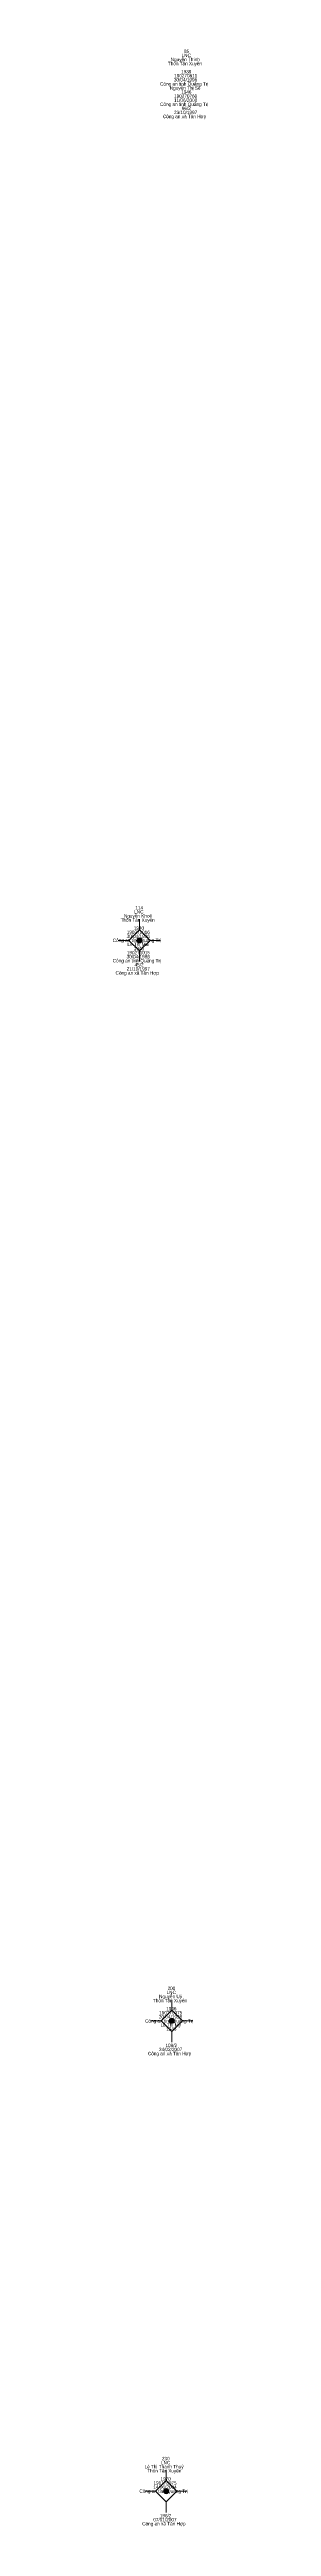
# Model space of a CAD drawing. Header units: metres. Extents: x 550999 to 552168, y 1840994 to 1841978.
# Drawn here: x 551538.9 to 551549.4, y 1841257.6 to 1841549.4 of the extents above; entities that cross this region are included whole.
import ezdxf
from ezdxf.enums import TextEntityAlignment as Align

# ---------------------------------------------------------------- set-up
doc = ezdxf.new("R2010")
doc.units = ezdxf.units.M
doc.header["$LTSCALE"] = 0.16
doc.layers.add('11', color=7, linetype='Continuous', lineweight=13)
doc.layers.add('15', color=7, linetype='Continuous')

msp = doc.modelspace()

# ---------------------------------------------------------------- hatches: boundary and pattern name
at = {"layer": '11'}
for points in [[(551541.9395, 1841444.42, 1), (551541.3395, 1841444.42, 1)], [(551545.7595, 1841317.13, 1), (551545.1595, 1841317.13, 1)], [(551545.0895, 1841261.74, 1), (551544.4895, 1841261.74, 1)]]:
    msp.add_hatch(color=256, dxfattribs=at).paths.add_polyline_path(points)

# ---------------------------------------------------------------- linework, layer by layer
for p, q in [((551541.64, 1841446.92), (551541.64, 1841445.67)), ((551540.39, 1841444.42), (551539.14, 1841444.42)), ((551541.64, 1841443.17), (551541.64, 1841441.92)), ((551544.14, 1841444.42), (551542.89, 1841444.42)), ((551545.46, 1841319.63), (551545.46, 1841318.38)), ((551544.21, 1841317.13), (551542.96, 1841317.13)), ((551545.46, 1841315.88), (551545.46, 1841314.63)), ((551547.96, 1841317.13), (551546.71, 1841317.13)), ((551544.79, 1841264.24), (551544.79, 1841262.99)), ((551543.54, 1841261.74), (551542.29, 1841261.74)), ((551544.79, 1841260.49), (551544.79, 1841259.24)), ((551547.29, 1841261.74), (551546.04, 1841261.74))]:
    msp.add_line(p, q, dxfattribs=at)
for points in [[(551541.64, 1841445.67), (551540.39, 1841444.42), (551541.64, 1841443.17), (551542.89, 1841444.42)], [(551545.46, 1841318.38), (551544.21, 1841317.13), (551545.46, 1841315.88), (551546.71, 1841317.13)], [(551544.79, 1841262.99), (551543.54, 1841261.74), (551544.79, 1841260.49), (551546.04, 1841261.74)]]:
    msp.add_lwpolyline(points, close=True, dxfattribs=at)
for centre in [(551541.6395, 1841444.42), (551545.4595, 1841317.13), (551544.7895, 1841261.74)]:
    msp.add_circle(centre, 0.3, dxfattribs=at)

# ---------------------------------------------------------------- texts
at = {"layer": '15'}
for s, width, p in [('Nguyễn Thính', 0.9, (551547.05, 1841547.99)), ('LNC', 0.95, (551547.16, 1841548.47)), ('85', 0.8, (551547.195, 1841548.95)), ('Công an tỉnh Quảng Trị', 0.9, (551546.92, 1841545.11)), ('Thôn Tân Xuyên', 0.85, (551547.015, 1841547.51)), ('30/04/1996', 0.9, (551547.08, 1841545.59)), ('190270811', 0.85, (551547.1, 1841546.07)), ('1939', 0.85, (551547.16, 1841546.55)), ('Công an tỉnh Quảng Trị', 0.9, (551546.92, 1841542.71)), ('Nguyễn Thị Sẽ', 0.9, (551547.03, 1841544.63)), ('11/06/2000', 0.9, (551547.085, 1841543.19)), ('190270760', 0.85, (551547.09, 1841543.67)), ('1946', 0.85, (551547.17, 1841544.15)), ('96/2', 0.85, (551547.175, 1841542.23)), ('Công an xã Tân Hợp', 0.9, (551546.96, 1841541.27)), ('23/10/1997', 0.9, (551547.085, 1841541.75)), ('Thôn Tân Xuyên', 0.85, (551541.425, 1841446.62)), ('Nguyễn Khoẻ', 0.9, (551541.465, 1841447.1)), ('LNC', 0.95, (551541.57, 1841447.58)), ('1940', 0.85, (551541.575, 1841445.66)), ('114', 0.85, (551541.605, 1841448.06)), ('Công an tỉnh Quảng Trị', 0.9, (551541.33, 1841444.22)), ('30/04/1996', 0.9, (551541.49, 1841444.7)), ('Lê Thị Mai', 0.95, (551541.5, 1841443.74)), ('190271016', 0.85, (551541.495, 1841445.18)), ('190271015', 0.85, (551541.505, 1841442.78)), ('1945', 0.85, (551541.57, 1841443.26)), ('Công an tỉnh Quảng Trị', 0.9, (551541.33, 1841441.82)), ('Công an xã Tân Hợp', 0.9, (551541.37, 1841440.38)), ('30/04/1996', 0.9, (551541.49, 1841442.3)), ('21/10/1997', 0.9, (551541.495, 1841440.86)), ('45/2', 0.85, (551541.585, 1841441.34)), ('LNC', 0.95, (551545.39, 1841320.29)), ('200', 0.85, (551545.415, 1841320.77)), ('Thôn Tân Xuyên', 0.85, (551545.245, 1841319.33)), ('30/04/1996', 0.9, (551545.31, 1841317.41)), ('Nguyễn Uỷ', 0.9, (551545.315, 1841319.81)), ('190270975', 0.85, (551545.325, 1841317.89)), ('1946', 0.85, (551545.4, 1841318.37)), ('Công an tỉnh Quảng Trị', 0.9, (551545.15, 1841316.93)), ('Lê Thị Mỹ', 0.95, (551545.33, 1841316.45)), ('1946', 0.85, (551545.4, 1841315.97)), ('Công an xã Tân Hợp', 0.9, (551545.19, 1841313.09)), ('24/02/2007', 0.9, (551545.315, 1841313.57)), ('109/2', 0.85, (551545.395, 1841314.05)), ('LNC', 0.95, (551544.72, 1841264.9)), ('230', 0.85, (551544.745, 1841265.38)), ('Lê Thị Thanh Thuý', 0.9, (551544.54, 1841264.42)), ('Thôn Tân Xuyên', 0.85, (551544.575, 1841263.94)), ('14/06/2004', 0.9, (551544.655, 1841262.02)), ('191178075', 0.85, (551544.655, 1841262.5)), ('1970', 0.85, (551544.725, 1841262.98)), ('Công an tỉnh Quảng Trị', 0.9, (551544.48, 1841261.54)), ('Công an xã Tân Hợp', 0.9, (551544.52, 1841257.7)), ('07/01/2007', 0.9, (551544.645, 1841258.18)), ('196/2', 0.85, (551544.725, 1841258.66))]:
    msp.add_text(s, height=0.4, dxfattribs=dict(at, width=width)).set_placement(p, align=Align.CENTER)

doc.saveas('drawing.dxf')
